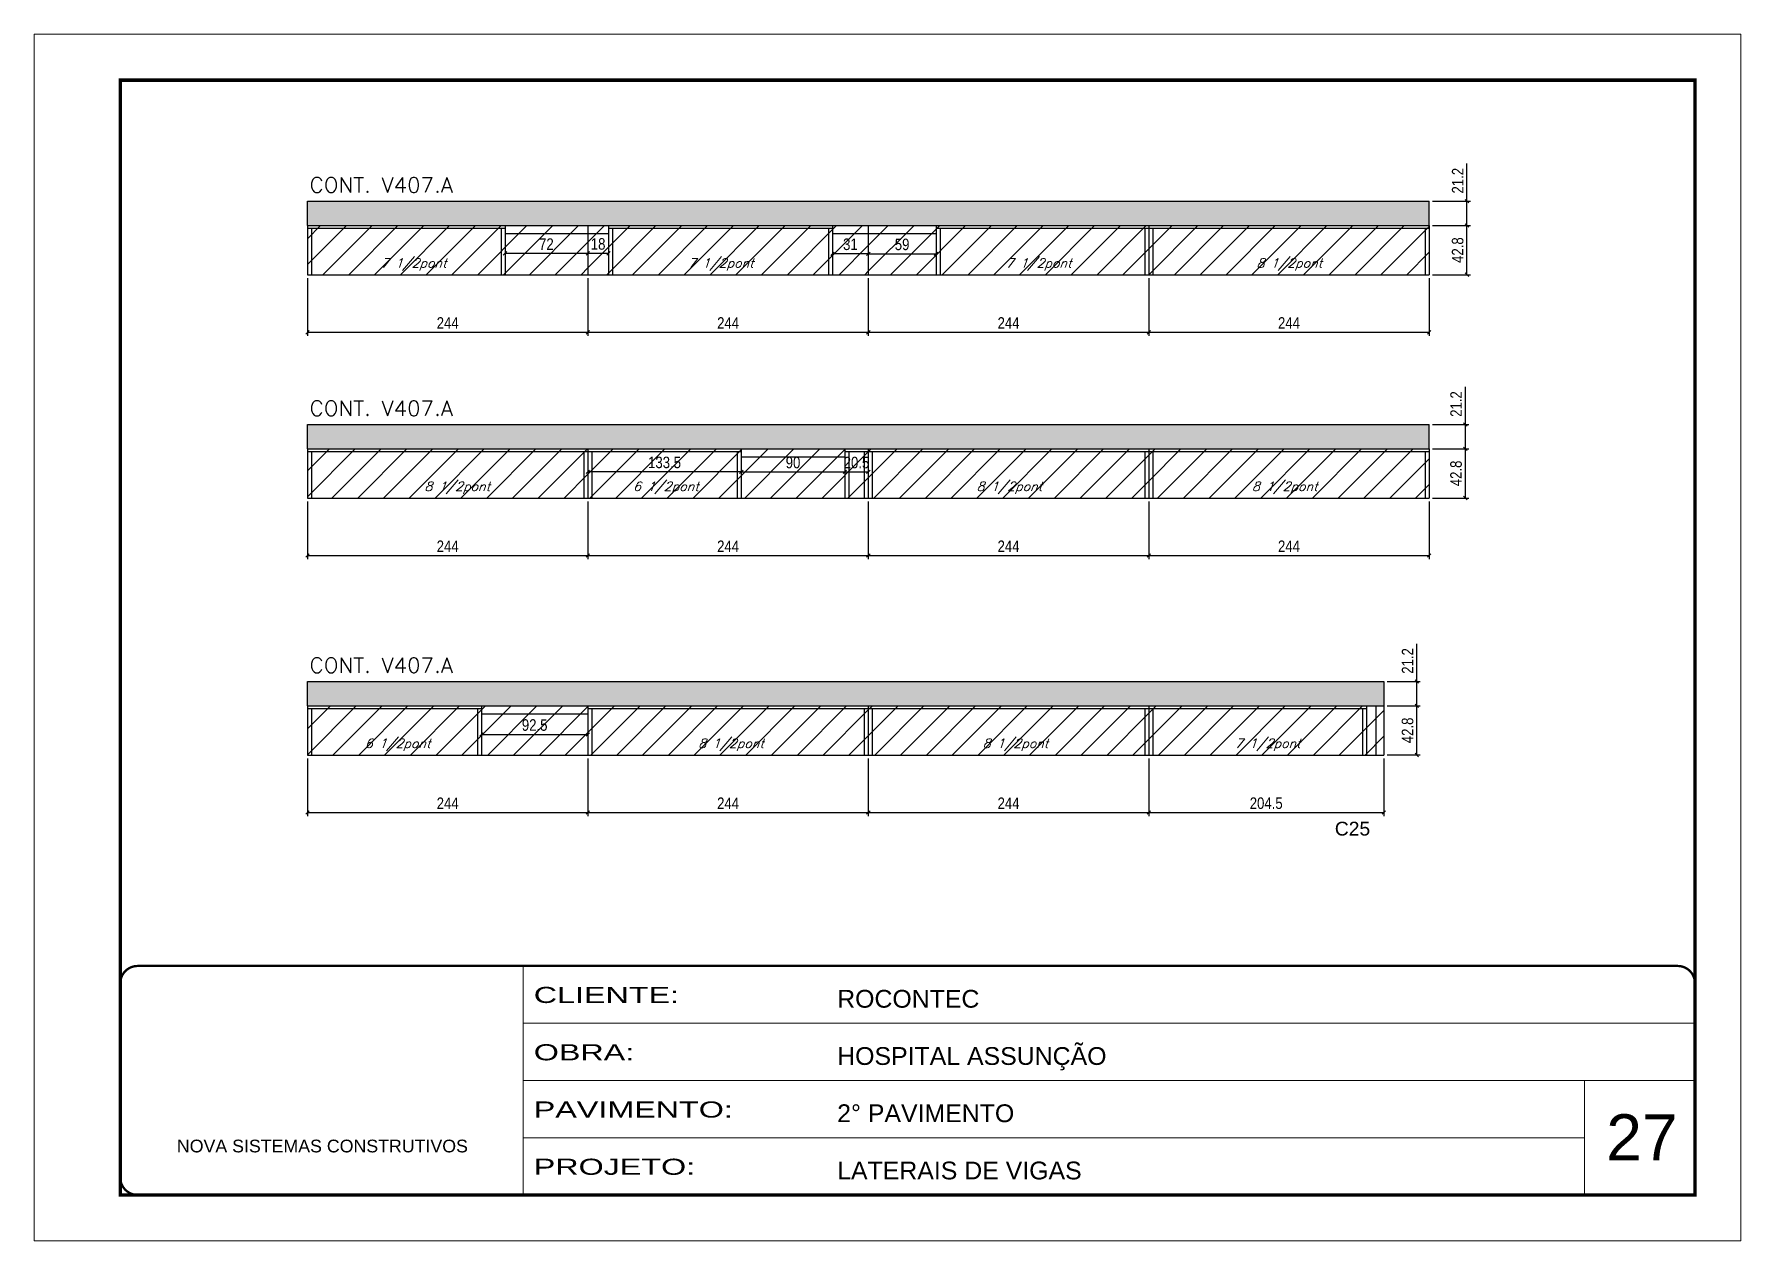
# Model space of a CAD drawing. Extents: x 137137 to 143418, y 10464 to 34486.
# Drawn here: x 140321 to 141806, y 26544 to 27594 of the extents above; entities that cross this region are included whole.
import ezdxf

# ---------------------------------------------------------------- set-up
doc = ezdxf.new("R2010")
doc.units = 0
doc.linetypes.add('CONTINUO', pattern=[0])
doc.linetypes.add('DASHED', pattern=[0.75, 0.5, -0.25])
for name, color, linetype in [('5', 5, 'Continuous'), ('COTA', 241, 'Continuous'), ('Painéis', 200, 'Continuous'), ('Reaproveitamento', 251, 'Continuous'), ('SARR_2.2x7', 40, 'Continuous'), ('SARR_3.5x7', 81, 'Continuous'), ('texto', 7, 'Continuous')]:
    doc.layers.add(name, color=color, linetype=linetype)
for name, color, linetype, lineweight in [('CARIMBO', 255, 'Continuous', 9), ('Folhas', 255, 'Continuous', 9), ('SARRAFO DE PRESSAO', 251, 'DASHED', 9), ('Texto Seção', 7, 'Continuous', 15)]:
    doc.layers.add(name, color=color, linetype=linetype, lineweight=lineweight)
doc.styles.add('ARIAL', font='arial.ttf')
doc.styles.add('COTA TECNICA', font='techl___.ttf', dxfattribs={"height": 10})
doc.styles.add('REGUA-120', font='ROMANS.shx', dxfattribs={"height": 15})
doc.styles.add('Romans', font='romans.shx')
doc.styles.get("Standard").update_dxf_attribs({"font": 'arial.ttf'})
doc.styles.add('Tecnologia', font='')
doc.styles.get('Tecnologia').set_extended_font_data('Forgotten Futurist')
doc.dimstyles.new('PAINEL', dxfattribs={"dimtxt": 10, "dimasz": 3, "dimexe": 3, "dimexo": 3, "dimgap": 3, "dimtad": 1, "dimdec": 1, "dimzin": 12, "dimdsep": 46, "dimtxsty": 'COTA TECNICA', "dimblk1": 'OBLIQUE', "dimblk2": 'OBLIQUE', "dimsah": 1, "dimcen": 0.9, "dimclrd": 4, "dimclre": 4, "dimclrt": 240, "dimadec": 1, "dimazin": 3, "dimtfac": 1, "dimtdec": 1, "dimtmove": 0, "dimatfit": 3, "dimfxl": 1, "dimtolj": 1, "dimtzin": 12, "dimarcsym": 0})
pattern_1 = [(50, (-1649.343, -24.729), (5.46554007, -0.47817257), [0.5715, -6.2865]), (355, (-1649.343, -24.729), (-1.05730264, 5.73170536), [0.4572, -5.02921753]), (100.4514447, (-1648.8873, -24.769), (4.40823741, 5.25353256), [0.48570026, -5.34270734]), (46.1842, (-1649.343, -23.205), (8.13237123, -1.26126984), [0.85725, -9.42975]), (96.6355576, (-1648.665, -23.31), (7.122124, 7.42278374), [0.7285507, -8.01406824]), (351.184151, (-1649.343, -23.205), (7.122124, 7.42278374), [0.685799, -7.54379196]), (21, (-1648.581, -23.586), (4.54843174, -3.06795595), [0.5715, -6.2865]), (326, (-1648.581, -23.586), (1.85406085, 5.52563898), [0.4572, -5.0292]), (71.451445, (-1648.202, -23.842), (6.40249258, 2.45768307), [0.48570026, -5.34269813]), (37.5, (-1649.3428, -24.7292), (0.092658098, 2.536651166), [0, -4.96824, 0, -5.1054, 0, -5.04825]), (7.5, (-1649.3428, -24.7292), (2.004589875, 3.005417245), [0, -2.91084, 0, -4.85394, 0, -1.92405]), (327.5, (-1651.042, -24.7292), (4.067717855, -0.17186232), [0, -1.905, 0, -5.9436, 0, -7.8867]), (317.5, (-1651.804, -24.729), (4.44387544, 0.76279473), [0, -2.4765, 0, -3.94716, 0, -5.6007])]
pattern_2 = [(45, (1585, -4e-12), (-11.2253202, 11.2253202), [])]

msp = doc.modelspace()

# ---------------------------------------------------------------- texts
at = {"layer": '5', "linetype": 'Continuous'}
msp.add_text('C25', height=12, rotation=359.99996, dxfattribs=at).set_placement((141452.5, 26897.01))
at = {"layer": 'CARIMBO', "style": 'ARIAL'}
msp.add_text('27', height=40, dxfattribs=at).set_placement((141688.65, 26614.47))
at = {"layer": 'texto', "color": 2, "char_height": 8, "attachment_point": 5, "style": 'Romans'}
for s, insert in [('{\\Q19;\\C256;7 1/2pont}', (140651.06, 27393.85)), ('{\\Q19;\\C256;7 1/2pont}', (140918.29, 27393.85)), ('{\\Q19;\\C256;7 1/2pont}', (141194.85, 27393.85)), ('{\\Q19;\\C256;8 1/2pont}', (141412.93, 27393.85)), ('{\\Q19;\\C256;8 1/2pont}', (140688.96, 27199.54)), ('{\\Q19;\\C256;6 1/2pont}', (140870.5, 27199.54)), ('{\\Q19;\\C256;8 1/2pont}', (141169.34, 27199.54)), ('{\\Q19;\\C256;8 1/2pont}', (141408.93, 27199.54)), ('{\\Q19;\\C256;6 1/2pont}', (140637.12, 26975.96)), ('{\\Q19;\\C256;8 1/2pont}', (140927.17, 26975.96)), ('{\\Q19;\\C256;8 1/2pont}', (141174.66, 26975.96)), ('{\\Q19;\\C256;7 1/2pont}', (141394.17, 26975.96))]:
    msp.add_mtext(s, dxfattribs=dict(at, insert=insert))
at = {"layer": 'Texto Seção', "style": 'REGUA-120', "width": 1.05}
for p in [(140560.47, 27456.59), (140560.47, 27262.28), (140560.47, 27038.69)]:
    msp.add_text('CONT. V407.A', height=13, dxfattribs=at).set_placement(p)

# ---------------------------------------------------------------- blocks, each defined once
blk = doc.blocks.new('9999999999')
at = {"color": 30, "linetype": 'CONTINUO'}
for p, q in [((98564.6, 34230.2), (98564.6, 34429.4)), ((98564.6, 34379.6), (99584, 34379.6)), ((98564.6, 34329.8), (99488, 34329.8)), ((99584, 34329.8), (99488, 34329.8)), ((99488, 34329.8), (99488, 34230.2)), ((98564.6, 34280), (99488, 34280))]:
    blk.add_line(p, q, dxfattribs=at)
at = {"color": 30, "linetype": 'CONTINUO', "const_width": 2}
blk.add_lwpolyline([(99584, 34230.2), (99584, 34414.4, 0.414214), (99569, 34429.4), (98229, 34429.4, 0.414214), (98214, 34414.4), (98214, 34245.2, 0.414214), (98229, 34230.2), (99584, 34230.2)], format="xyb", dxfattribs=at)
at = {"layer": 'Folhas'}
blk.add_lwpolyline([(98139, 34190.2), (99624, 34190.2), (99624, 35240.2), (98139, 35240.2)], close=True, dxfattribs=at)
at = {"layer": 'Folhas', "color": 30, "const_width": 3}
blk.add_lwpolyline([(98214, 34230.2), (99584, 34230.2), (99584, 35200.2), (98214, 35200.2)], close=True, dxfattribs=at)
at = {"color": 7, "linetype": 'Continuous', "ltscale": 5, "style": 'ARIAL'}
for s, height, p in [('ROCONTEC', 15.48, (98837.7, 34393.1)), ('HOSPITAL ASSUNÇÃO', 15.483, (98837.7, 34343.3)), ('2° PAVIMENTO', 15.483, (98837.7, 34293.5)), ('NOVA SISTEMAS CONSTRUTIVOS', 11.059, (98263.2, 34267.2)), ('LATERAIS DE VIGAS', 15.483, (98837.7, 34243.7))]:
    blk.add_text(s, height=height, dxfattribs=at).set_placement(p)
at = {"layer": 'Folhas', "color": 7, "style": 'Tecnologia', "width": 1.5}
for s, p in [('CLIENTE:', (98573.7, 34397.2)), ('OBRA:', (98573.7, 34347.3)), ('PAVIMENTO:', (98573.7, 34297.5)), ('PROJETO:', (98573.7, 34247.7))]:
    blk.add_text(s, height=14, dxfattribs=at).set_placement(p)
blk = doc.blocks.new('_Oblique')
at = {"color": 0, "linetype": 'ByBlock', "lineweight": -2}
blk.add_line((-0.5, -0.5), (0.5, 0.5), dxfattribs=at)
blk = doc.blocks.new('*D564')
at = {"layer": 'COTA', "color": 4, "lineweight": -2, "ltscale": 25, "transparency": 16777216}
for p, q in [((140558.6, 27382), (140558.6, 27331.9)), ((140802.6, 27382), (140802.6, 27331.9)), ((140558.6, 27334.9), (140802.6, 27334.9))]:
    blk.add_line(p, q, dxfattribs=at)
at = {"layer": 'Defpoints', "color": 0, "ltscale": 25, "transparency": 16777216}
for p in [(140558.6, 27385), (140802.6, 27385), (140802.6, 27334.9)]:
    blk.add_point(p, dxfattribs=at)
at = {"layer": 'COTA', "color": 4, "lineweight": -2, "ltscale": 25, "transparency": 16777216, "xscale": 3, "yscale": 3, "zscale": 3, "rotation": 180}
blk.add_blockref('_Oblique', (140558.6, 27334.9), dxfattribs=at)
at = {"layer": 'COTA', "color": 4, "lineweight": -2, "ltscale": 25, "transparency": 16777216, "xscale": 3, "yscale": 3, "zscale": 3}
blk.add_blockref('_Oblique', (140802.6, 27334.9), dxfattribs=at)
at = {"layer": 'COTA', "color": 240, "ltscale": 25, "transparency": 16777216, "insert": (140680.6, 27343), "char_height": 10, "attachment_point": 5, "style": 'COTA TECNICA'}
blk.add_mtext('\\A1;244', dxfattribs=at)
blk = doc.blocks.new('*D565')
at = {"layer": 'COTA', "color": 4, "lineweight": -2, "ltscale": 25, "transparency": 16777216}
for p, q in [((140802.6, 27382), (140802.6, 27331.9)), ((141046.6, 27382), (141046.6, 27331.9)), ((140802.6, 27334.9), (141046.6, 27334.9))]:
    blk.add_line(p, q, dxfattribs=at)
at = {"layer": 'Defpoints', "color": 0, "ltscale": 25, "transparency": 16777216}
for p in [(140802.6, 27385), (141046.6, 27385), (141046.6, 27334.9)]:
    blk.add_point(p, dxfattribs=at)
at = {"layer": 'COTA', "color": 4, "lineweight": -2, "ltscale": 25, "transparency": 16777216, "xscale": 3, "yscale": 3, "zscale": 3, "rotation": 180}
blk.add_blockref('_Oblique', (140802.6, 27334.9), dxfattribs=at)
at = {"layer": 'COTA', "color": 4, "lineweight": -2, "ltscale": 25, "transparency": 16777216, "xscale": 3, "yscale": 3, "zscale": 3}
blk.add_blockref('_Oblique', (141046.6, 27334.9), dxfattribs=at)
at = {"layer": 'COTA', "color": 240, "ltscale": 25, "transparency": 16777216, "insert": (140924.6, 27343), "char_height": 10, "attachment_point": 5, "style": 'COTA TECNICA'}
blk.add_mtext('\\A1;244', dxfattribs=at)
blk = doc.blocks.new('*D566')
at = {"layer": 'COTA', "color": 4, "lineweight": -2, "ltscale": 25, "transparency": 16777216}
for p, q in [((141046.6, 27382), (141046.6, 27331.9)), ((141290.6, 27382), (141290.6, 27331.9)), ((141046.6, 27334.9), (141290.6, 27334.9))]:
    blk.add_line(p, q, dxfattribs=at)
at = {"layer": 'Defpoints', "color": 0, "ltscale": 25, "transparency": 16777216}
for p in [(141046.6, 27385), (141290.6, 27385), (141290.6, 27334.9)]:
    blk.add_point(p, dxfattribs=at)
at = {"layer": 'COTA', "color": 4, "lineweight": -2, "ltscale": 25, "transparency": 16777216, "xscale": 3, "yscale": 3, "zscale": 3, "rotation": 180}
blk.add_blockref('_Oblique', (141046.6, 27334.9), dxfattribs=at)
at = {"layer": 'COTA', "color": 4, "lineweight": -2, "ltscale": 25, "transparency": 16777216, "xscale": 3, "yscale": 3, "zscale": 3}
blk.add_blockref('_Oblique', (141290.6, 27334.9), dxfattribs=at)
at = {"layer": 'COTA', "color": 240, "ltscale": 25, "transparency": 16777216, "insert": (141168.6, 27343), "char_height": 10, "attachment_point": 5, "style": 'COTA TECNICA'}
blk.add_mtext('\\A1;244', dxfattribs=at)
blk = doc.blocks.new('*D567')
at = {"layer": 'COTA', "color": 4, "lineweight": -2, "ltscale": 25, "transparency": 16777216}
for p, q in [((141290.6, 27382), (141290.6, 27331.9)), ((141534.6, 27382), (141534.6, 27331.9)), ((141290.6, 27334.9), (141534.6, 27334.9))]:
    blk.add_line(p, q, dxfattribs=at)
at = {"layer": 'Defpoints', "color": 0, "ltscale": 25, "transparency": 16777216}
for p in [(141290.6, 27385), (141534.6, 27385), (141534.6, 27334.9)]:
    blk.add_point(p, dxfattribs=at)
at = {"layer": 'COTA', "color": 4, "lineweight": -2, "ltscale": 25, "transparency": 16777216, "xscale": 3, "yscale": 3, "zscale": 3, "rotation": 180}
blk.add_blockref('_Oblique', (141290.6, 27334.9), dxfattribs=at)
at = {"layer": 'COTA', "color": 4, "lineweight": -2, "ltscale": 25, "transparency": 16777216, "xscale": 3, "yscale": 3, "zscale": 3}
blk.add_blockref('_Oblique', (141534.6, 27334.9), dxfattribs=at)
at = {"layer": 'COTA', "color": 240, "ltscale": 25, "transparency": 16777216, "insert": (141412.6, 27343), "char_height": 10, "attachment_point": 5, "style": 'COTA TECNICA'}
blk.add_mtext('\\A1;244', dxfattribs=at)
blk = doc.blocks.new('*D568')
at = {"layer": 'COTA', "color": 4, "lineweight": -2, "ltscale": 25, "transparency": 16777216}
for p, q in [((140730.5, 27417.8), (140730.5, 27400.6)), ((140802.6, 27417.8), (140802.6, 27400.6)), ((140730.5, 27403.6), (140802.6, 27403.6))]:
    blk.add_line(p, q, dxfattribs=at)
at = {"layer": 'Defpoints', "color": 0, "ltscale": 25, "transparency": 16777216}
for p in [(140730.5, 27420.8), (140802.6, 27420.8), (140802.6, 27403.6)]:
    blk.add_point(p, dxfattribs=at)
at = {"layer": 'COTA', "color": 4, "lineweight": -2, "ltscale": 25, "transparency": 16777216, "xscale": 3, "yscale": 3, "zscale": 3, "rotation": 180}
blk.add_blockref('_Oblique', (140730.5, 27403.6), dxfattribs=at)
at = {"layer": 'COTA', "color": 4, "lineweight": -2, "ltscale": 25, "transparency": 16777216, "xscale": 3, "yscale": 3, "zscale": 3}
blk.add_blockref('_Oblique', (140802.6, 27403.6), dxfattribs=at)
at = {"layer": 'COTA', "color": 240, "ltscale": 25, "transparency": 16777216, "insert": (140766.5, 27411.6), "char_height": 10, "attachment_point": 5, "style": 'COTA TECNICA'}
blk.add_mtext('\\A1;72', dxfattribs=at)
blk = doc.blocks.new('*D569')
at = {"layer": 'COTA', "color": 4, "lineweight": -2, "ltscale": 25, "transparency": 16777216}
for p, q in [((140802.6, 27417.8), (140802.6, 27400.6)), ((140820.5, 27417.8), (140820.5, 27400.6)), ((140802.6, 27403.6), (140820.5, 27403.6))]:
    blk.add_line(p, q, dxfattribs=at)
at = {"layer": 'Defpoints', "color": 0, "ltscale": 25, "transparency": 16777216}
for p in [(140802.6, 27420.8), (140820.5, 27420.8), (140820.5, 27403.6)]:
    blk.add_point(p, dxfattribs=at)
at = {"layer": 'COTA', "color": 4, "lineweight": -2, "ltscale": 25, "transparency": 16777216, "xscale": 3, "yscale": 3, "zscale": 3, "rotation": 180}
blk.add_blockref('_Oblique', (140802.6, 27403.6), dxfattribs=at)
at = {"layer": 'COTA', "color": 4, "lineweight": -2, "ltscale": 25, "transparency": 16777216, "xscale": 3, "yscale": 3, "zscale": 3}
blk.add_blockref('_Oblique', (140820.5, 27403.6), dxfattribs=at)
at = {"layer": 'COTA', "color": 240, "ltscale": 25, "transparency": 16777216, "insert": (140811.5, 27411.7), "char_height": 10, "attachment_point": 5, "style": 'COTA TECNICA'}
blk.add_mtext('\\A1;18', dxfattribs=at)
blk = doc.blocks.new('*D570')
at = {"layer": 'COTA', "color": 4, "lineweight": -2, "ltscale": 25, "transparency": 16777216}
for p, q in [((141015.5, 27417.8), (141015.5, 27400.2)), ((141046.6, 27417.8), (141046.6, 27400.2)), ((141046.6, 27403.2), (141015.5, 27403.2))]:
    blk.add_line(p, q, dxfattribs=at)
at = {"layer": 'Defpoints', "color": 0, "ltscale": 25, "transparency": 16777216}
for p in [(141015.5, 27420.8), (141046.6, 27420.8), (141015.5, 27403.2)]:
    blk.add_point(p, dxfattribs=at)
at = {"layer": 'COTA', "color": 4, "lineweight": -2, "ltscale": 25, "transparency": 16777216, "xscale": 3, "yscale": 3, "zscale": 3, "rotation": 180}
blk.add_blockref('_Oblique', (141015.5, 27403.2), dxfattribs=at)
at = {"layer": 'COTA', "color": 4, "lineweight": -2, "ltscale": 25, "transparency": 16777216, "xscale": 3, "yscale": 3, "zscale": 3}
blk.add_blockref('_Oblique', (141046.6, 27403.2), dxfattribs=at)
at = {"layer": 'COTA', "color": 240, "ltscale": 25, "transparency": 16777216, "insert": (141031, 27411.4), "char_height": 10, "attachment_point": 5, "style": 'COTA TECNICA'}
blk.add_mtext('\\A1;31', dxfattribs=at)
blk = doc.blocks.new('*D571')
at = {"layer": 'COTA', "color": 4, "lineweight": -2, "ltscale": 25, "transparency": 16777216}
for p, q in [((141046.6, 27417.8), (141046.6, 27400.2)), ((141105.5, 27417.8), (141105.5, 27400.2)), ((141046.6, 27403.2), (141105.5, 27403.2))]:
    blk.add_line(p, q, dxfattribs=at)
at = {"layer": 'Defpoints', "color": 0, "ltscale": 25, "transparency": 16777216}
for p in [(141046.6, 27420.8), (141105.5, 27420.8), (141105.5, 27403.2)]:
    blk.add_point(p, dxfattribs=at)
at = {"layer": 'COTA', "color": 4, "lineweight": -2, "ltscale": 25, "transparency": 16777216, "xscale": 3, "yscale": 3, "zscale": 3, "rotation": 180}
blk.add_blockref('_Oblique', (141046.6, 27403.2), dxfattribs=at)
at = {"layer": 'COTA', "color": 4, "lineweight": -2, "ltscale": 25, "transparency": 16777216, "xscale": 3, "yscale": 3, "zscale": 3}
blk.add_blockref('_Oblique', (141105.5, 27403.2), dxfattribs=at)
at = {"layer": 'COTA', "color": 240, "ltscale": 25, "transparency": 16777216, "insert": (141076, 27411.3), "char_height": 10, "attachment_point": 5, "style": 'COTA TECNICA'}
blk.add_mtext('\\A1;59', dxfattribs=at)
blk = doc.blocks.new('*D572')
at = {"layer": 'COTA', "color": 4, "lineweight": -2, "ltscale": 25, "transparency": 16777216}
for p, q in [((140558.6, 27187.7), (140558.6, 27137.6)), ((140802.6, 27187.7), (140802.6, 27137.6)), ((140558.6, 27140.6), (140802.6, 27140.6))]:
    blk.add_line(p, q, dxfattribs=at)
at = {"layer": 'Defpoints', "color": 0, "ltscale": 25, "transparency": 16777216}
for p in [(140558.6, 27190.7), (140802.6, 27190.7), (140802.6, 27140.6)]:
    blk.add_point(p, dxfattribs=at)
at = {"layer": 'COTA', "color": 4, "lineweight": -2, "ltscale": 25, "transparency": 16777216, "xscale": 3, "yscale": 3, "zscale": 3, "rotation": 180}
blk.add_blockref('_Oblique', (140558.6, 27140.6), dxfattribs=at)
at = {"layer": 'COTA', "color": 4, "lineweight": -2, "ltscale": 25, "transparency": 16777216, "xscale": 3, "yscale": 3, "zscale": 3}
blk.add_blockref('_Oblique', (140802.6, 27140.6), dxfattribs=at)
at = {"layer": 'COTA', "color": 240, "ltscale": 25, "transparency": 16777216, "insert": (140680.6, 27148.7), "char_height": 10, "attachment_point": 5, "style": 'COTA TECNICA'}
blk.add_mtext('\\A1;244', dxfattribs=at)
blk = doc.blocks.new('*D573')
at = {"layer": 'COTA', "color": 4, "lineweight": -2, "ltscale": 25, "transparency": 16777216}
for p, q in [((140802.6, 27187.7), (140802.6, 27137.6)), ((141046.6, 27187.7), (141046.6, 27137.6)), ((140802.6, 27140.6), (141046.6, 27140.6))]:
    blk.add_line(p, q, dxfattribs=at)
at = {"layer": 'Defpoints', "color": 0, "ltscale": 25, "transparency": 16777216}
for p in [(140802.6, 27190.7), (141046.6, 27190.7), (141046.6, 27140.6)]:
    blk.add_point(p, dxfattribs=at)
at = {"layer": 'COTA', "color": 4, "lineweight": -2, "ltscale": 25, "transparency": 16777216, "xscale": 3, "yscale": 3, "zscale": 3, "rotation": 180}
blk.add_blockref('_Oblique', (140802.6, 27140.6), dxfattribs=at)
at = {"layer": 'COTA', "color": 4, "lineweight": -2, "ltscale": 25, "transparency": 16777216, "xscale": 3, "yscale": 3, "zscale": 3}
blk.add_blockref('_Oblique', (141046.6, 27140.6), dxfattribs=at)
at = {"layer": 'COTA', "color": 240, "ltscale": 25, "transparency": 16777216, "insert": (140924.6, 27148.7), "char_height": 10, "attachment_point": 5, "style": 'COTA TECNICA'}
blk.add_mtext('\\A1;244', dxfattribs=at)
blk = doc.blocks.new('*D574')
at = {"layer": 'COTA', "color": 4, "lineweight": -2, "ltscale": 25, "transparency": 16777216}
for p, q in [((141046.6, 27187.7), (141046.6, 27137.6)), ((141290.6, 27187.7), (141290.6, 27137.6)), ((141046.6, 27140.6), (141290.6, 27140.6))]:
    blk.add_line(p, q, dxfattribs=at)
at = {"layer": 'Defpoints', "color": 0, "ltscale": 25, "transparency": 16777216}
for p in [(141046.6, 27190.7), (141290.6, 27190.7), (141290.6, 27140.6)]:
    blk.add_point(p, dxfattribs=at)
at = {"layer": 'COTA', "color": 4, "lineweight": -2, "ltscale": 25, "transparency": 16777216, "xscale": 3, "yscale": 3, "zscale": 3, "rotation": 180}
blk.add_blockref('_Oblique', (141046.6, 27140.6), dxfattribs=at)
at = {"layer": 'COTA', "color": 4, "lineweight": -2, "ltscale": 25, "transparency": 16777216, "xscale": 3, "yscale": 3, "zscale": 3}
blk.add_blockref('_Oblique', (141290.6, 27140.6), dxfattribs=at)
at = {"layer": 'COTA', "color": 240, "ltscale": 25, "transparency": 16777216, "insert": (141168.6, 27148.7), "char_height": 10, "attachment_point": 5, "style": 'COTA TECNICA'}
blk.add_mtext('\\A1;244', dxfattribs=at)
blk = doc.blocks.new('*D575')
at = {"layer": 'COTA', "color": 4, "lineweight": -2, "ltscale": 25, "transparency": 16777216}
for p, q in [((141290.6, 27187.7), (141290.6, 27137.6)), ((141534.6, 27187.7), (141534.6, 27137.6)), ((141290.6, 27140.6), (141534.6, 27140.6))]:
    blk.add_line(p, q, dxfattribs=at)
at = {"layer": 'Defpoints', "color": 0, "ltscale": 25, "transparency": 16777216}
for p in [(141290.6, 27190.7), (141534.6, 27190.7), (141534.6, 27140.6)]:
    blk.add_point(p, dxfattribs=at)
at = {"layer": 'COTA', "color": 4, "lineweight": -2, "ltscale": 25, "transparency": 16777216, "xscale": 3, "yscale": 3, "zscale": 3, "rotation": 180}
blk.add_blockref('_Oblique', (141290.6, 27140.6), dxfattribs=at)
at = {"layer": 'COTA', "color": 4, "lineweight": -2, "ltscale": 25, "transparency": 16777216, "xscale": 3, "yscale": 3, "zscale": 3}
blk.add_blockref('_Oblique', (141534.6, 27140.6), dxfattribs=at)
at = {"layer": 'COTA', "color": 240, "ltscale": 25, "transparency": 16777216, "insert": (141412.6, 27148.7), "char_height": 10, "attachment_point": 5, "style": 'COTA TECNICA'}
blk.add_mtext('\\A1;244', dxfattribs=at)
blk = doc.blocks.new('*D576')
at = {"layer": 'COTA', "color": 4, "lineweight": -2, "ltscale": 25, "transparency": 16777216}
for p, q in [((140802.6, 27228.3), (140802.6, 27210.4)), ((140936.1, 27228.3), (140936.1, 27210.4)), ((140936.1, 27213.4), (140802.6, 27213.4))]:
    blk.add_line(p, q, dxfattribs=at)
at = {"layer": 'Defpoints', "color": 0, "ltscale": 25, "transparency": 16777216}
for p in [(140802.6, 27231.3), (140936.1, 27231.3), (140802.6, 27213.4)]:
    blk.add_point(p, dxfattribs=at)
at = {"layer": 'COTA', "color": 4, "lineweight": -2, "ltscale": 25, "transparency": 16777216, "xscale": 3, "yscale": 3, "zscale": 3, "rotation": 180}
blk.add_blockref('_Oblique', (140802.6, 27213.4), dxfattribs=at)
at = {"layer": 'COTA', "color": 4, "lineweight": -2, "ltscale": 25, "transparency": 16777216, "xscale": 3, "yscale": 3, "zscale": 3}
blk.add_blockref('_Oblique', (140936.1, 27213.4), dxfattribs=at)
at = {"layer": 'COTA', "color": 240, "ltscale": 25, "transparency": 16777216, "insert": (140869.3, 27221.6), "char_height": 10, "attachment_point": 5, "style": 'COTA TECNICA'}
blk.add_mtext('\\A1;133.5', dxfattribs=at)
blk = doc.blocks.new('*D577')
at = {"layer": 'COTA', "color": 4, "lineweight": -2, "ltscale": 25, "transparency": 16777216}
for p, q in [((140936.1, 27223.5), (140936.1, 27210.4)), ((141026.1, 27223.5), (141026.1, 27210.4)), ((140936.1, 27213.4), (141026.1, 27213.4))]:
    blk.add_line(p, q, dxfattribs=at)
at = {"layer": 'Defpoints', "color": 0, "ltscale": 25, "transparency": 16777216}
for p in [(140936.1, 27226.5), (141026.1, 27226.5), (141026.1, 27213.4)]:
    blk.add_point(p, dxfattribs=at)
at = {"layer": 'COTA', "color": 4, "lineweight": -2, "ltscale": 25, "transparency": 16777216, "xscale": 3, "yscale": 3, "zscale": 3, "rotation": 180}
blk.add_blockref('_Oblique', (140936.1, 27213.4), dxfattribs=at)
at = {"layer": 'COTA', "color": 4, "lineweight": -2, "ltscale": 25, "transparency": 16777216, "xscale": 3, "yscale": 3, "zscale": 3}
blk.add_blockref('_Oblique', (141026.1, 27213.4), dxfattribs=at)
at = {"layer": 'COTA', "color": 240, "ltscale": 25, "transparency": 16777216, "insert": (140981.1, 27221.5), "char_height": 10, "attachment_point": 5, "style": 'COTA TECNICA'}
blk.add_mtext('\\A1;90', dxfattribs=at)
blk = doc.blocks.new('*D578')
at = {"layer": 'COTA', "color": 4, "lineweight": -2, "ltscale": 25, "transparency": 16777216}
for p, q in [((141026.1, 27228.3), (141026.1, 27210.4)), ((141046.6, 27228.3), (141046.6, 27210.4)), ((141026.1, 27213.4), (141046.6, 27213.4))]:
    blk.add_line(p, q, dxfattribs=at)
at = {"layer": 'Defpoints', "color": 0, "ltscale": 25, "transparency": 16777216}
for p in [(141026.1, 27231.3), (141046.6, 27231.3), (141046.6, 27213.4)]:
    blk.add_point(p, dxfattribs=at)
at = {"layer": 'COTA', "color": 4, "lineweight": -2, "ltscale": 25, "transparency": 16777216, "xscale": 3, "yscale": 3, "zscale": 3, "rotation": 180}
blk.add_blockref('_Oblique', (141026.1, 27213.4), dxfattribs=at)
at = {"layer": 'COTA', "color": 4, "lineweight": -2, "ltscale": 25, "transparency": 16777216, "xscale": 3, "yscale": 3, "zscale": 3}
blk.add_blockref('_Oblique', (141046.6, 27213.4), dxfattribs=at)
at = {"layer": 'COTA', "color": 240, "ltscale": 25, "transparency": 16777216, "insert": (141036.3, 27221.5), "char_height": 10, "attachment_point": 5, "style": 'COTA TECNICA'}
blk.add_mtext('\\A1;20.5', dxfattribs=at)
blk = doc.blocks.new('*D579')
at = {"layer": 'COTA', "color": 4, "lineweight": -2, "ltscale": 25, "transparency": 16777216}
for p, q in [((140558.6, 26964.1), (140558.6, 26914)), ((140802.6, 26964.1), (140802.6, 26914)), ((140558.6, 26917), (140802.6, 26917))]:
    blk.add_line(p, q, dxfattribs=at)
at = {"layer": 'Defpoints', "color": 0, "ltscale": 25, "transparency": 16777216}
for p in [(140558.6, 26967.1), (140802.6, 26967.1), (140802.6, 26917)]:
    blk.add_point(p, dxfattribs=at)
at = {"layer": 'COTA', "color": 4, "lineweight": -2, "ltscale": 25, "transparency": 16777216, "xscale": 3, "yscale": 3, "zscale": 3, "rotation": 180}
blk.add_blockref('_Oblique', (140558.6, 26917), dxfattribs=at)
at = {"layer": 'COTA', "color": 4, "lineweight": -2, "ltscale": 25, "transparency": 16777216, "xscale": 3, "yscale": 3, "zscale": 3}
blk.add_blockref('_Oblique', (140802.6, 26917), dxfattribs=at)
at = {"layer": 'COTA', "color": 240, "ltscale": 25, "transparency": 16777216, "insert": (140680.6, 26925.1), "char_height": 10, "attachment_point": 5, "style": 'COTA TECNICA'}
blk.add_mtext('\\A1;244', dxfattribs=at)
blk = doc.blocks.new('*D580')
at = {"layer": 'COTA', "color": 4, "lineweight": -2, "ltscale": 25, "transparency": 16777216}
for p, q in [((140802.6, 26964.1), (140802.6, 26914)), ((141046.6, 26964.1), (141046.6, 26914)), ((140802.6, 26917), (141046.6, 26917))]:
    blk.add_line(p, q, dxfattribs=at)
at = {"layer": 'Defpoints', "color": 0, "ltscale": 25, "transparency": 16777216}
for p in [(140802.6, 26967.1), (141046.6, 26967.1), (141046.6, 26917)]:
    blk.add_point(p, dxfattribs=at)
at = {"layer": 'COTA', "color": 4, "lineweight": -2, "ltscale": 25, "transparency": 16777216, "xscale": 3, "yscale": 3, "zscale": 3, "rotation": 180}
blk.add_blockref('_Oblique', (140802.6, 26917), dxfattribs=at)
at = {"layer": 'COTA', "color": 4, "lineweight": -2, "ltscale": 25, "transparency": 16777216, "xscale": 3, "yscale": 3, "zscale": 3}
blk.add_blockref('_Oblique', (141046.6, 26917), dxfattribs=at)
at = {"layer": 'COTA', "color": 240, "ltscale": 25, "transparency": 16777216, "insert": (140924.6, 26925.1), "char_height": 10, "attachment_point": 5, "style": 'COTA TECNICA'}
blk.add_mtext('\\A1;244', dxfattribs=at)
blk = doc.blocks.new('*D581')
at = {"layer": 'COTA', "color": 4, "lineweight": -2, "ltscale": 25, "transparency": 16777216}
for p, q in [((141046.6, 26964.1), (141046.6, 26914)), ((141290.6, 26964.1), (141290.6, 26914)), ((141046.6, 26917), (141290.6, 26917))]:
    blk.add_line(p, q, dxfattribs=at)
at = {"layer": 'Defpoints', "color": 0, "ltscale": 25, "transparency": 16777216}
for p in [(141046.6, 26967.1), (141290.6, 26967.1), (141290.6, 26917)]:
    blk.add_point(p, dxfattribs=at)
at = {"layer": 'COTA', "color": 4, "lineweight": -2, "ltscale": 25, "transparency": 16777216, "xscale": 3, "yscale": 3, "zscale": 3, "rotation": 180}
blk.add_blockref('_Oblique', (141046.6, 26917), dxfattribs=at)
at = {"layer": 'COTA', "color": 4, "lineweight": -2, "ltscale": 25, "transparency": 16777216, "xscale": 3, "yscale": 3, "zscale": 3}
blk.add_blockref('_Oblique', (141290.6, 26917), dxfattribs=at)
at = {"layer": 'COTA', "color": 240, "ltscale": 25, "transparency": 16777216, "insert": (141168.6, 26925.1), "char_height": 10, "attachment_point": 5, "style": 'COTA TECNICA'}
blk.add_mtext('\\A1;244', dxfattribs=at)
blk = doc.blocks.new('*D582')
at = {"layer": 'COTA', "color": 4, "lineweight": -2, "ltscale": 25, "transparency": 16777216}
for p, q in [((141290.6, 26964.1), (141290.6, 26914)), ((141495.1, 26964.1), (141495.1, 26914)), ((141290.6, 26917), (141495.1, 26917))]:
    blk.add_line(p, q, dxfattribs=at)
at = {"layer": 'Defpoints', "color": 0, "ltscale": 25, "transparency": 16777216}
for p in [(141290.6, 26967.1), (141495.1, 26967.1), (141495.1, 26917)]:
    blk.add_point(p, dxfattribs=at)
at = {"layer": 'COTA', "color": 4, "lineweight": -2, "ltscale": 25, "transparency": 16777216, "xscale": 3, "yscale": 3, "zscale": 3, "rotation": 180}
blk.add_blockref('_Oblique', (141290.6, 26917), dxfattribs=at)
at = {"layer": 'COTA', "color": 4, "lineweight": -2, "ltscale": 25, "transparency": 16777216, "xscale": 3, "yscale": 3, "zscale": 3}
blk.add_blockref('_Oblique', (141495.1, 26917), dxfattribs=at)
at = {"layer": 'COTA', "color": 240, "ltscale": 25, "transparency": 16777216, "insert": (141392.8, 26925.1), "char_height": 10, "attachment_point": 5, "style": 'COTA TECNICA'}
blk.add_mtext('\\A1;204.5', dxfattribs=at)
blk = doc.blocks.new('*D583')
at = {"layer": 'COTA', "color": 4, "lineweight": -2, "ltscale": 25, "transparency": 16777216}
for p, q in [((140710.1, 26999.9), (140710.1, 26982)), ((140802.6, 26999.9), (140802.6, 26982)), ((140710.1, 26985), (140802.6, 26985))]:
    blk.add_line(p, q, dxfattribs=at)
at = {"layer": 'Defpoints', "color": 0, "ltscale": 25, "transparency": 16777216}
for p in [(140710.1, 27002.9), (140802.6, 27002.9), (140802.6, 26985)]:
    blk.add_point(p, dxfattribs=at)
at = {"layer": 'COTA', "color": 4, "lineweight": -2, "ltscale": 25, "transparency": 16777216, "xscale": 3, "yscale": 3, "zscale": 3, "rotation": 180}
blk.add_blockref('_Oblique', (140710.1, 26985), dxfattribs=at)
at = {"layer": 'COTA', "color": 4, "lineweight": -2, "ltscale": 25, "transparency": 16777216, "xscale": 3, "yscale": 3, "zscale": 3}
blk.add_blockref('_Oblique', (140802.6, 26985), dxfattribs=at)
at = {"layer": 'COTA', "color": 240, "ltscale": 25, "transparency": 16777216, "insert": (140756.3, 26993.1), "char_height": 10, "attachment_point": 5, "style": 'COTA TECNICA'}
blk.add_mtext('\\A1;92.5', dxfattribs=at)
blk = doc.blocks.new('*D584')
at = {"layer": 'COTA', "color": 4, "lineweight": -2, "ltscale": 25, "transparency": 16777216}
for p, q in [((141537.6, 27427.8), (141570.5, 27427.8)), ((141567.5, 27385), (141567.5, 27427.8)), ((141537.6, 27385), (141570.5, 27385))]:
    blk.add_line(p, q, dxfattribs=at)
at = {"layer": 'Defpoints', "color": 0, "ltscale": 25, "transparency": 16777216}
for p in [(141534.6, 27427.8), (141567.5, 27427.8), (141534.6, 27385)]:
    blk.add_point(p, dxfattribs=at)
at = {"layer": 'COTA', "color": 4, "lineweight": -2, "ltscale": 25, "transparency": 16777216, "xscale": 3, "yscale": 3, "zscale": 3}
for p, rotation in [((141567.5, 27427.8), 90), ((141567.5, 27385), 270)]:
    blk.add_blockref('_Oblique', p, dxfattribs=dict(at, rotation=rotation))
at = {"layer": 'COTA', "color": 240, "ltscale": 25, "transparency": 16777216, "insert": (141559.4, 27406.4), "char_height": 10, "attachment_point": 5, "rotation": 90, "style": 'COTA TECNICA'}
blk.add_mtext('\\A1;42.8', dxfattribs=at)
blk = doc.blocks.new('*D585')
at = {"layer": 'COTA', "color": 4, "lineweight": -2, "ltscale": 25, "transparency": 16777216}
for p, q in [((141567.5, 27449), (141567.5, 27481.7)), ((141537.6, 27449), (141570.5, 27449)), ((141567.5, 27427.8), (141567.5, 27449)), ((141537.6, 27427.8), (141570.5, 27427.8))]:
    blk.add_line(p, q, dxfattribs=at)
at = {"layer": 'Defpoints', "color": 0, "ltscale": 25, "transparency": 16777216}
for p in [(141534.6, 27449), (141567.5, 27449), (141534.6, 27427.8)]:
    blk.add_point(p, dxfattribs=at)
at = {"layer": 'COTA', "color": 4, "lineweight": -2, "ltscale": 25, "transparency": 16777216, "xscale": 3, "yscale": 3, "zscale": 3}
for p, rotation in [((141567.5, 27449), 90), ((141567.5, 27427.8), 270)]:
    blk.add_blockref('_Oblique', p, dxfattribs=dict(at, rotation=rotation))
at = {"layer": 'COTA', "color": 240, "ltscale": 25, "transparency": 16777216, "insert": (141559.4, 27466.8), "char_height": 10, "attachment_point": 5, "rotation": 90, "style": 'COTA TECNICA'}
blk.add_mtext('\\A1;21.2', dxfattribs=at)
blk = doc.blocks.new('*D586')
at = {"layer": 'COTA', "color": 4, "lineweight": -2, "ltscale": 25, "transparency": 16777216}
for p, q in [((141537.6, 27233.5), (141569.1, 27233.5)), ((141566.1, 27190.7), (141566.1, 27233.5)), ((141537.6, 27190.7), (141569.1, 27190.7))]:
    blk.add_line(p, q, dxfattribs=at)
at = {"layer": 'Defpoints', "color": 0, "ltscale": 25, "transparency": 16777216}
for p in [(141534.6, 27233.5), (141566.1, 27233.5), (141534.6, 27190.7)]:
    blk.add_point(p, dxfattribs=at)
at = {"layer": 'COTA', "color": 4, "lineweight": -2, "ltscale": 25, "transparency": 16777216, "xscale": 3, "yscale": 3, "zscale": 3}
for p, rotation in [((141566.1, 27233.5), 90), ((141566.1, 27190.7), 270)]:
    blk.add_blockref('_Oblique', p, dxfattribs=dict(at, rotation=rotation))
at = {"layer": 'COTA', "color": 240, "ltscale": 25, "transparency": 16777216, "insert": (141558, 27212.1), "char_height": 10, "attachment_point": 5, "rotation": 90, "style": 'COTA TECNICA'}
blk.add_mtext('\\A1;42.8', dxfattribs=at)
blk = doc.blocks.new('*D587')
at = {"layer": 'COTA', "color": 4, "lineweight": -2, "ltscale": 25, "transparency": 16777216}
for p, q in [((141566.1, 27254.7), (141566.1, 27287.4)), ((141537.6, 27254.7), (141569.1, 27254.7)), ((141566.1, 27233.5), (141566.1, 27254.7)), ((141537.6, 27233.5), (141569.1, 27233.5))]:
    blk.add_line(p, q, dxfattribs=at)
at = {"layer": 'Defpoints', "color": 0, "ltscale": 25, "transparency": 16777216}
for p in [(141534.6, 27254.7), (141566.1, 27254.7), (141534.6, 27233.5)]:
    blk.add_point(p, dxfattribs=at)
at = {"layer": 'COTA', "color": 4, "lineweight": -2, "ltscale": 25, "transparency": 16777216, "xscale": 3, "yscale": 3, "zscale": 3}
for p, rotation in [((141566.1, 27254.7), 90), ((141566.1, 27233.5), 270)]:
    blk.add_blockref('_Oblique', p, dxfattribs=dict(at, rotation=rotation))
at = {"layer": 'COTA', "color": 240, "ltscale": 25, "transparency": 16777216, "insert": (141558, 27272.5), "char_height": 10, "attachment_point": 5, "rotation": 90, "style": 'COTA TECNICA'}
blk.add_mtext('\\A1;21.2', dxfattribs=at)
blk = doc.blocks.new('*D588')
at = {"layer": 'COTA', "color": 4, "lineweight": -2, "ltscale": 25, "transparency": 16777216}
for p, q in [((141498.1, 27009.9), (141526.9, 27009.9)), ((141523.9, 26967.1), (141523.9, 27009.9)), ((141498.1, 26967.1), (141526.9, 26967.1))]:
    blk.add_line(p, q, dxfattribs=at)
at = {"layer": 'Defpoints', "color": 0, "ltscale": 25, "transparency": 16777216}
for p in [(141495.1, 27009.9), (141523.9, 27009.9), (141495.1, 26967.1)]:
    blk.add_point(p, dxfattribs=at)
at = {"layer": 'COTA', "color": 4, "lineweight": -2, "ltscale": 25, "transparency": 16777216, "xscale": 3, "yscale": 3, "zscale": 3}
for p, rotation in [((141523.9, 27009.9), 90), ((141523.9, 26967.1), 270)]:
    blk.add_blockref('_Oblique', p, dxfattribs=dict(at, rotation=rotation))
at = {"layer": 'COTA', "color": 240, "ltscale": 25, "transparency": 16777216, "insert": (141515.8, 26988.5), "char_height": 10, "attachment_point": 5, "rotation": 90, "style": 'COTA TECNICA'}
blk.add_mtext('\\A1;42.8', dxfattribs=at)
blk = doc.blocks.new('*D589')
at = {"layer": 'COTA', "color": 4, "lineweight": -2, "ltscale": 25, "transparency": 16777216}
for p, q in [((141523.9, 27031.1), (141523.9, 27063.8)), ((141498.1, 27031.1), (141526.9, 27031.1)), ((141523.9, 27009.9), (141523.9, 27031.1)), ((141498.1, 27009.9), (141526.9, 27009.9))]:
    blk.add_line(p, q, dxfattribs=at)
at = {"layer": 'Defpoints', "color": 0, "ltscale": 25, "transparency": 16777216}
for p in [(141495.1, 27031.1), (141523.9, 27031.1), (141495.1, 27009.9)]:
    blk.add_point(p, dxfattribs=at)
at = {"layer": 'COTA', "color": 4, "lineweight": -2, "ltscale": 25, "transparency": 16777216, "xscale": 3, "yscale": 3, "zscale": 3}
for p, rotation in [((141523.9, 27031.1), 90), ((141523.9, 27009.9), 270)]:
    blk.add_blockref('_Oblique', p, dxfattribs=dict(at, rotation=rotation))
at = {"layer": 'COTA', "color": 240, "ltscale": 25, "transparency": 16777216, "insert": (141515.8, 27048.9), "char_height": 10, "attachment_point": 5, "rotation": 90, "style": 'COTA TECNICA'}
blk.add_mtext('\\A1;21.2', dxfattribs=at)

# ---------------------------------------------------------------- dimensions: what is measured, and where the dimension line sits
at = {"layer": 'COTA', "ltscale": 25}
for base, p1, p2, picture, middle in [((141567.48, 27448.97), (141534.56, 27427.77), (141534.56, 27448.97), '*D585', (141559.42, 27466.84)), ((141567.48, 27427.77), (141534.56, 27384.97), (141534.56, 27427.77), '*D584', (141559.39, 27406.37)), ((141566.09, 27254.66), (141534.56, 27233.46), (141534.56, 27254.66), '*D587', (141558.03, 27272.53)), ((141566.09, 27233.46), (141534.56, 27190.66), (141534.56, 27233.46), '*D586', (141558, 27212.06)), ((141523.9, 27031.08), (141495.06, 27009.88), (141495.06, 27031.08), '*D589', (141515.84, 27048.94)), ((141523.9, 27009.88), (141495.06, 26967.08), (141495.06, 27009.88), '*D588', (141515.81, 26988.48))]:
    dim = msp.add_linear_dim(base=base, p1=p1, p2=p2, angle=90, dimstyle='PAINEL', dxfattribs=at)
    dim.commit()
    dim.dimension.update_dxf_attribs({"geometry": picture, "text_midpoint": middle})
for base, p1, p2, picture, middle in [((140802.56, 27403.56), (140730.52, 27420.77), (140802.56, 27420.77), '*D568', (140766.54, 27411.64)), ((140820.52, 27403.56), (140802.56, 27420.77), (140820.52, 27420.77), '*D569', (140811.54, 27411.66)), ((141015.52, 27403.15), (141046.56, 27420.77), (141015.52, 27420.77), '*D570', (141031.04, 27411.37)), ((141105.52, 27403.15), (141046.56, 27420.77), (141105.52, 27420.77), '*D571', (141076.04, 27411.29)), ((140802.56, 27213.41), (140936.06, 27231.26), (140802.56, 27231.26), '*D576', (140869.31, 27221.63)), ((141026.06, 27213.41), (140936.06, 27226.46), (141026.06, 27226.46), '*D577', (140981.06, 27221.55)), ((140802.56, 26985.01), (140710.06, 27002.88), (140802.56, 27002.88), '*D583', (140756.31, 26993.15))]:
    dim = msp.add_linear_dim(base=base, p1=p1, p2=p2, dimstyle='PAINEL', dxfattribs=at)
    dim.commit()
    dim.dimension.update_dxf_attribs({"geometry": picture, "text_midpoint": middle})
for base, p1, p2, picture, middle in [((140802.56, 27334.91), (140558.56, 27384.97), (140802.56, 27384.97), '*D564', (140680.56, 27342.98)), ((141046.56, 27334.91), (140802.56, 27384.97), (141046.56, 27384.97), '*D565', (140924.56, 27342.98)), ((141290.56, 27334.91), (141046.56, 27384.97), (141290.56, 27384.97), '*D566', (141168.56, 27342.98)), ((141534.56, 27334.91), (141290.56, 27384.97), (141534.56, 27384.97), '*D567', (141412.56, 27342.98)), ((140802.56, 27140.6), (140558.56, 27190.66), (140802.56, 27190.66), '*D572', (140680.56, 27148.67)), ((141046.56, 27140.6), (140802.56, 27190.66), (141046.56, 27190.66), '*D573', (140924.56, 27148.67)), ((141290.56, 27140.6), (141046.56, 27190.66), (141290.56, 27190.66), '*D574', (141168.56, 27148.67)), ((141534.56, 27140.6), (141290.56, 27190.66), (141534.56, 27190.66), '*D575', (141412.56, 27148.67)), ((140802.56, 26917.01), (140558.56, 26967.08), (140802.56, 26967.08), '*D579', (140680.56, 26925.09)), ((141046.56, 26917.01), (140802.56, 26967.08), (141046.56, 26967.08), '*D580', (140924.56, 26925.09)), ((141290.56, 26917.01), (141046.56, 26967.08), (141290.56, 26967.08), '*D581', (141168.56, 26925.09)), ((141495.06, 26917.01), (141290.56, 26967.08), (141495.06, 26967.08), '*D582', (141392.81, 26925.12))]:
    dim = msp.add_linear_dim(base=base, p1=p1, p2=p2, dimstyle='PAINEL', override={"dimtmove": 1}, dxfattribs=at)
    dim.commit()
    dim.dimension.update_dxf_attribs({"geometry": picture, "text_midpoint": middle})
dim = msp.add_linear_dim(base=(141046.56, 27213.41), p1=(141026.06, 27231.26), p2=(141046.56, 27231.26), dimstyle='PAINEL', dxfattribs=at)
dim.commit()
dim.dimension.update_dxf_attribs({"geometry": '*D578', "text_midpoint": (141036.31, 27213.41), "dimtype": 160})

# ---------------------------------------------------------------- hatches: boundary and pattern name
at = {"layer": 'COTA', "ltscale": 25}
h = msp.add_hatch(dxfattribs=at)
h.set_pattern_fill('AR-CONC', color=256, scale=0.03)
h.set_pattern_definition(pattern_1)
h.paths.add_polyline_path([(140820.52, 27427.77), (141015.52, 27427.77), (141105.52, 27427.77), (141534.56, 27427.77), (141534.56, 27448.97), (141105.42, 27448.97), (141015.42, 27448.97), (140820.42, 27448.97), (140730.42, 27448.97), (140558.56, 27448.97), (140558.56, 27427.77), (140730.52, 27427.77)])
h = msp.add_hatch(dxfattribs=at)
h.set_pattern_fill('AR-CONC', color=256, scale=0.03)
h.set_pattern_definition(pattern_1)
h.paths.add_polyline_path([(141026.06, 27233.46), (141534.56, 27233.46), (141534.56, 27254.66), (141026.06, 27254.66), (140936.06, 27254.66), (140558.56, 27254.66), (140558.56, 27233.46), (140936.06, 27233.46)])
h = msp.add_hatch(dxfattribs=at)
h.set_pattern_fill('AR-CONC', color=256, scale=0.03)
h.set_pattern_definition(pattern_1)
h.paths.add_polyline_path([(140800.06, 27031.08), (140710.06, 27031.08), (140558.56, 27031.08), (140558.56, 27009.88), (140710.06, 27009.88), (140802.56, 27009.88), (141495.06, 27009.88), (141495.06, 27031.08)])
at = {"layer": 'Reaproveitamento', "ltscale": 25}
h = msp.add_hatch(dxfattribs=at)
h.set_pattern_fill('ANSI31', color=256, scale=5)
h.set_pattern_definition(pattern_2)
h.paths.add_polyline_path([(140802.56, 27427.77), (140730.52, 27427.77), (140558.56, 27427.77), (140558.56, 27384.97), (140730.52, 27384.97), (140802.56, 27384.97)])
h = msp.add_hatch(dxfattribs=at)
h.set_pattern_fill('ANSI31', color=256, scale=5)
h.set_pattern_definition(pattern_2)
h.paths.add_polyline_path([(141046.56, 27427.77), (141015.52, 27427.77), (140820.52, 27427.77), (140802.56, 27427.77), (140802.56, 27384.97), (140820.52, 27384.97), (141015.52, 27384.97), (141046.56, 27384.97)])
h.paths.add_polyline_path([(141022.77, 27401.67), (141040.57, 27401.67), (141040.57, 27422.25), (141022.77, 27422.25)], flags=24)
h.paths.add_polyline_path([(140881.42, 27385.86), (140949.04, 27385.86), (140954.54, 27401.84), (140886.92, 27401.84)], flags=24)
h = msp.add_hatch(dxfattribs=at)
h.set_pattern_fill('ANSI31', color=256, scale=5)
h.set_pattern_definition(pattern_2)
h.paths.add_polyline_path([(141290.56, 27427.77), (141105.52, 27427.77), (141046.56, 27427.77), (141046.56, 27384.97), (141105.52, 27384.97), (141290.56, 27384.97)])
h.paths.add_polyline_path([(141065.32, 27401.48), (141087.42, 27401.48), (141087.42, 27422.06), (141065.32, 27422.06)], flags=24)
h.paths.add_polyline_path([(141157.98, 27385.86), (141225.6, 27385.86), (141231.1, 27401.84), (141163.48, 27401.84)], flags=24)
h = msp.add_hatch(dxfattribs=at)
h.set_pattern_fill('ANSI31', color=256, scale=5)
h.set_pattern_definition(pattern_2)
h.paths.add_polyline_path([(141534.56, 27427.77), (141290.56, 27427.77), (141290.56, 27384.97), (141534.56, 27384.97)])
h.paths.add_polyline_path([(141376.56, 27385.86), (141444.18, 27385.86), (141449.68, 27401.84), (141382.06, 27401.84)], flags=24)
h = msp.add_hatch(dxfattribs=at)
h.set_pattern_fill('ANSI31', color=256, scale=5)
h.set_pattern_definition(pattern_2)
h.paths.add_polyline_path([(140802.56, 27233.46), (140558.56, 27233.46), (140558.56, 27190.66), (140802.56, 27190.66)])
h.paths.add_polyline_path([(140652.59, 27191.55), (140720.21, 27191.55), (140725.71, 27207.53), (140658.09, 27207.53)], flags=24)
h = msp.add_hatch(dxfattribs=at)
h.set_pattern_fill('ANSI31', color=256, scale=5)
h.set_pattern_definition(pattern_2)
h.paths.add_polyline_path([(141046.56, 27233.46), (141026.06, 27233.46), (140936.06, 27233.46), (140802.56, 27233.46), (140802.56, 27190.66), (140936.06, 27190.66), (141026.06, 27190.66), (141046.56, 27190.66)])
h.paths.add_polyline_path([(140849.28, 27211.93), (140888.78, 27211.93), (140888.78, 27232.51), (140849.28, 27232.51)], flags=24)
h.paths.add_polyline_path([(140970.34, 27211.72), (140992.13, 27211.72), (140992.13, 27232.31), (140970.34, 27232.31)], flags=24)
h.paths.add_polyline_path([(140834.2, 27191.55), (140901.44, 27191.55), (140906.94, 27207.53), (140839.7, 27207.53)], flags=24)
h = msp.add_hatch(dxfattribs=at)
h.set_pattern_fill('ANSI31', color=256, scale=5)
h.set_pattern_definition(pattern_2)
h.paths.add_polyline_path([(141290.56, 27233.46), (141046.56, 27233.46), (141046.56, 27190.66), (141290.56, 27190.66)])
h.paths.add_polyline_path([(141132.97, 27191.55), (141200.59, 27191.55), (141206.09, 27207.53), (141138.47, 27207.53)], flags=24)
h = msp.add_hatch(dxfattribs=at)
h.set_pattern_fill('ANSI31', color=256, scale=5)
h.set_pattern_definition(pattern_2)
h.paths.add_polyline_path([(141534.56, 27233.46), (141290.56, 27233.46), (141290.56, 27190.66), (141534.56, 27190.66)])
h.paths.add_polyline_path([(141372.56, 27191.55), (141440.18, 27191.55), (141445.68, 27207.53), (141378.06, 27207.53)], flags=24)
h = msp.add_hatch(dxfattribs=at)
h.set_pattern_fill('ANSI31', color=256, scale=5)
h.set_pattern_definition(pattern_2)
h.paths.add_polyline_path([(140802.56, 27009.88), (140710.06, 27009.88), (140558.56, 27009.88), (140558.56, 26967.08), (140710.06, 26967.08), (140802.56, 26967.08)])
h.paths.add_polyline_path([(140739.06, 26983.33), (140774.27, 26983.33), (140774.27, 27003.91), (140739.06, 27003.91)], flags=24)
h.paths.add_polyline_path([(140600.81, 26967.97), (140668.05, 26967.97), (140673.55, 26983.94), (140606.31, 26983.94)], flags=24)
h = msp.add_hatch(dxfattribs=at)
h.set_pattern_fill('ANSI31', color=256, scale=5)
h.set_pattern_definition(pattern_2)
h.paths.add_polyline_path([(141046.56, 27009.88), (140802.56, 27009.88), (140802.56, 26967.08), (141046.56, 26967.08)])
h.paths.add_polyline_path([(140890.8, 26967.97), (140958.42, 26967.97), (140963.92, 26983.94), (140896.3, 26983.94)], flags=24)
h = msp.add_hatch(dxfattribs=at)
h.set_pattern_fill('ANSI31', color=256, scale=5)
h.set_pattern_definition(pattern_2)
h.paths.add_polyline_path([(141290.56, 27009.88), (141046.56, 27009.88), (141046.56, 26967.08), (141290.56, 26967.08)])
h.paths.add_polyline_path([(141138.29, 26967.97), (141205.91, 26967.97), (141211.41, 26983.94), (141143.79, 26983.94)], flags=24)
h = msp.add_hatch(dxfattribs=at)
h.set_pattern_fill('ANSI31', color=256, scale=5)
h.set_pattern_definition(pattern_2)
h.paths.add_polyline_path([(141495.06, 27009.88), (141290.56, 27009.88), (141290.56, 26967.08), (141495.06, 26967.08)])
h.paths.add_polyline_path([(141357.3, 26967.97), (141424.92, 26967.97), (141430.42, 26983.94), (141362.8, 26983.94)], flags=24)

# ---------------------------------------------------------------- linework, layer by layer
at = {"layer": 'COTA', "ltscale": 25}
for p, q in [((140558.56, 27448.97), (140730.42, 27448.97)), ((140558.56, 27427.77), (140558.56, 27448.97)), ((140730.42, 27448.97), (140820.42, 27448.97)), ((140820.42, 27448.97), (141015.42, 27448.97)), ((141015.42, 27448.97), (141105.42, 27448.97)), ((141105.42, 27448.97), (141534.56, 27448.97)), ((141534.56, 27427.77), (141534.56, 27448.97)), ((140558.56, 27254.66), (140936.06, 27254.66)), ((140558.56, 27233.46), (140558.56, 27254.66)), ((140936.06, 27254.66), (141026.06, 27254.66)), ((141026.06, 27254.66), (141534.56, 27254.66)), ((141534.56, 27233.46), (141534.56, 27254.66)), ((140558.56, 27031.08), (140710.06, 27031.08)), ((140558.56, 27009.88), (140558.56, 27031.08)), ((140710.06, 27031.08), (140800.06, 27031.08)), ((140800.06, 27031.08), (141495.06, 27031.08)), ((141495.06, 27031.08), (141495.06, 27009.88))]:
    msp.add_line(p, q, dxfattribs=at)
at = {"layer": 'Painéis'}
for p, q in [((140558.56, 27427.77), (140730.52, 27427.77)), ((140730.52, 27427.77), (140820.52, 27427.77)), ((140820.52, 27427.77), (141015.52, 27427.77)), ((141015.52, 27427.77), (141105.52, 27427.77)), ((141105.52, 27427.77), (141534.56, 27427.77)), ((140558.56, 27384.97), (140730.52, 27384.97)), ((140730.52, 27384.97), (140820.52, 27384.97)), ((140820.52, 27384.97), (141015.52, 27384.97)), ((141015.52, 27384.97), (141105.52, 27384.97)), ((141105.52, 27384.97), (141534.56, 27384.97)), ((140558.56, 27233.46), (140936.06, 27233.46)), ((140936.06, 27233.46), (141026.06, 27233.46)), ((141026.06, 27233.46), (141534.56, 27233.46)), ((140558.56, 27190.66), (140936.06, 27190.66)), ((140936.06, 27190.66), (141026.06, 27190.66)), ((141026.06, 27190.66), (141534.56, 27190.66)), ((140558.56, 27009.88), (140710.06, 27009.88)), ((140710.06, 27009.88), (140802.56, 27009.88)), ((140802.56, 27009.88), (141495.06, 27009.88)), ((140558.56, 26967.08), (140710.06, 26967.08)), ((140710.06, 26967.08), (140802.56, 26967.08)), ((140802.56, 26967.08), (141495.06, 26967.08))]:
    msp.add_line(p, q, dxfattribs=at)
at = {"layer": 'Painéis', "ltscale": 25}
for p, q in [((140558.56, 27427.77), (140558.56, 27384.97)), ((140802.56, 27427.77), (140802.56, 27384.97)), ((141046.56, 27427.77), (141046.56, 27384.97)), ((141290.56, 27427.77), (141290.56, 27384.97)), ((141534.56, 27427.77), (141534.56, 27384.97)), ((140558.56, 27233.46), (140558.56, 27190.66)), ((140802.56, 27233.46), (140802.56, 27190.66)), ((141046.56, 27233.46), (141046.56, 27190.66)), ((141290.56, 27233.46), (141290.56, 27190.66)), ((141534.56, 27233.46), (141534.56, 27190.66)), ((140558.56, 27009.88), (140558.56, 26967.08)), ((140802.56, 27009.88), (140802.56, 26967.08)), ((141046.56, 27009.88), (141046.56, 26967.08)), ((141290.56, 27009.88), (141290.56, 26967.08)), ((141495.06, 27009.88), (141495.06, 26967.08))]:
    msp.add_line(p, q, dxfattribs=at)
at = {"layer": 'SARR_2.2x7', "linetype": 'Continuous'}
for p, q in [((140558.56, 27425.57), (140730.52, 27425.57)), ((140730.52, 27420.77), (140802.56, 27420.77)), ((140802.56, 27420.77), (140820.52, 27420.77)), ((140820.52, 27425.57), (141015.52, 27425.57)), ((141015.52, 27420.77), (141046.56, 27420.77)), ((141046.56, 27420.77), (141105.52, 27420.77)), ((141105.52, 27425.57), (141290.56, 27425.57)), ((141290.56, 27425.57), (141534.56, 27425.57)), ((140558.56, 27231.26), (140802.56, 27231.26)), ((140802.56, 27231.26), (140936.06, 27231.26)), ((140936.06, 27226.46), (141026.06, 27226.46)), ((141026.06, 27231.26), (141046.56, 27231.26)), ((141046.56, 27231.26), (141290.56, 27231.26)), ((141290.56, 27231.26), (141534.56, 27231.26)), ((140558.56, 27007.68), (140710.06, 27007.68)), ((140710.06, 27002.88), (140802.56, 27002.88)), ((140802.56, 27007.68), (141046.56, 27007.68)), ((141046.56, 27007.68), (141290.56, 27007.68)), ((141290.56, 27007.68), (141480.06, 27007.68)), ((141488.06, 27009.88), (141488.06, 26967.08))]:
    msp.add_line(p, q, dxfattribs=at)
at = {"layer": 'SARR_3.5x7'}
for p, q in [((140562.06, 27425.57), (140562.06, 27384.97)), ((140727.02, 27425.57), (140727.02, 27384.97)), ((140730.52, 27427.77), (140730.52, 27384.97)), ((140820.52, 27427.77), (140820.52, 27384.97)), ((140824.02, 27425.57), (140824.02, 27384.97)), ((141012.02, 27425.57), (141012.02, 27384.97)), ((141015.52, 27427.77), (141015.52, 27384.97)), ((141105.52, 27427.77), (141105.52, 27384.97)), ((141109.02, 27425.57), (141109.02, 27384.97)), ((141287.06, 27425.57), (141287.06, 27384.97)), ((141294.06, 27425.57), (141294.06, 27384.97)), ((141531.06, 27425.57), (141531.06, 27384.97)), ((140562.06, 27231.26), (140562.06, 27190.66)), ((140799.06, 27231.26), (140799.06, 27190.66)), ((140806.06, 27231.26), (140806.06, 27190.66)), ((140932.56, 27231.26), (140932.56, 27190.66)), ((140936.06, 27233.46), (140936.06, 27190.66)), ((141026.06, 27233.46), (141026.06, 27190.66)), ((141029.56, 27231.26), (141029.56, 27190.66)), ((141043.06, 27231.26), (141043.06, 27190.66)), ((141050.06, 27231.26), (141050.06, 27190.66)), ((141287.06, 27231.26), (141287.06, 27190.66)), ((141294.06, 27231.26), (141294.06, 27190.66)), ((141531.06, 27231.26), (141531.06, 27190.66)), ((140562.06, 27007.68), (140562.06, 26967.08)), ((140706.56, 27007.68), (140706.56, 26967.08)), ((140710.06, 27009.88), (140710.06, 26967.08)), ((140806.06, 27007.68), (140806.06, 26967.08)), ((141043.06, 27007.68), (141043.06, 26967.08)), ((141050.06, 27007.68), (141050.06, 26967.08)), ((141287.06, 27007.68), (141287.06, 26967.08)), ((141294.06, 27007.68), (141294.06, 26967.08)), ((141476.56, 27007.68), (141476.56, 26967.08)), ((141480.06, 27009.88), (141480.06, 26967.08))]:
    msp.add_line(p, q, dxfattribs=at)

# ---------------------------------------------------------------- block references
at = {"layer": 'SARRAFO DE PRESSAO', "color": 6, "linetype": 'ByBlock'}
msp.add_blockref('9999999999', (42181.81, -7645.88), dxfattribs=at)

msp.set_redraw_order([(e.dxf.handle, doc.entitydb.next_handle()) for e in msp.query("TEXT MTEXT ATTDEF DIMENSION ARC_DIMENSION")])  # texts and dimensions are drawn at this point

doc.saveas('drawing.dxf')
